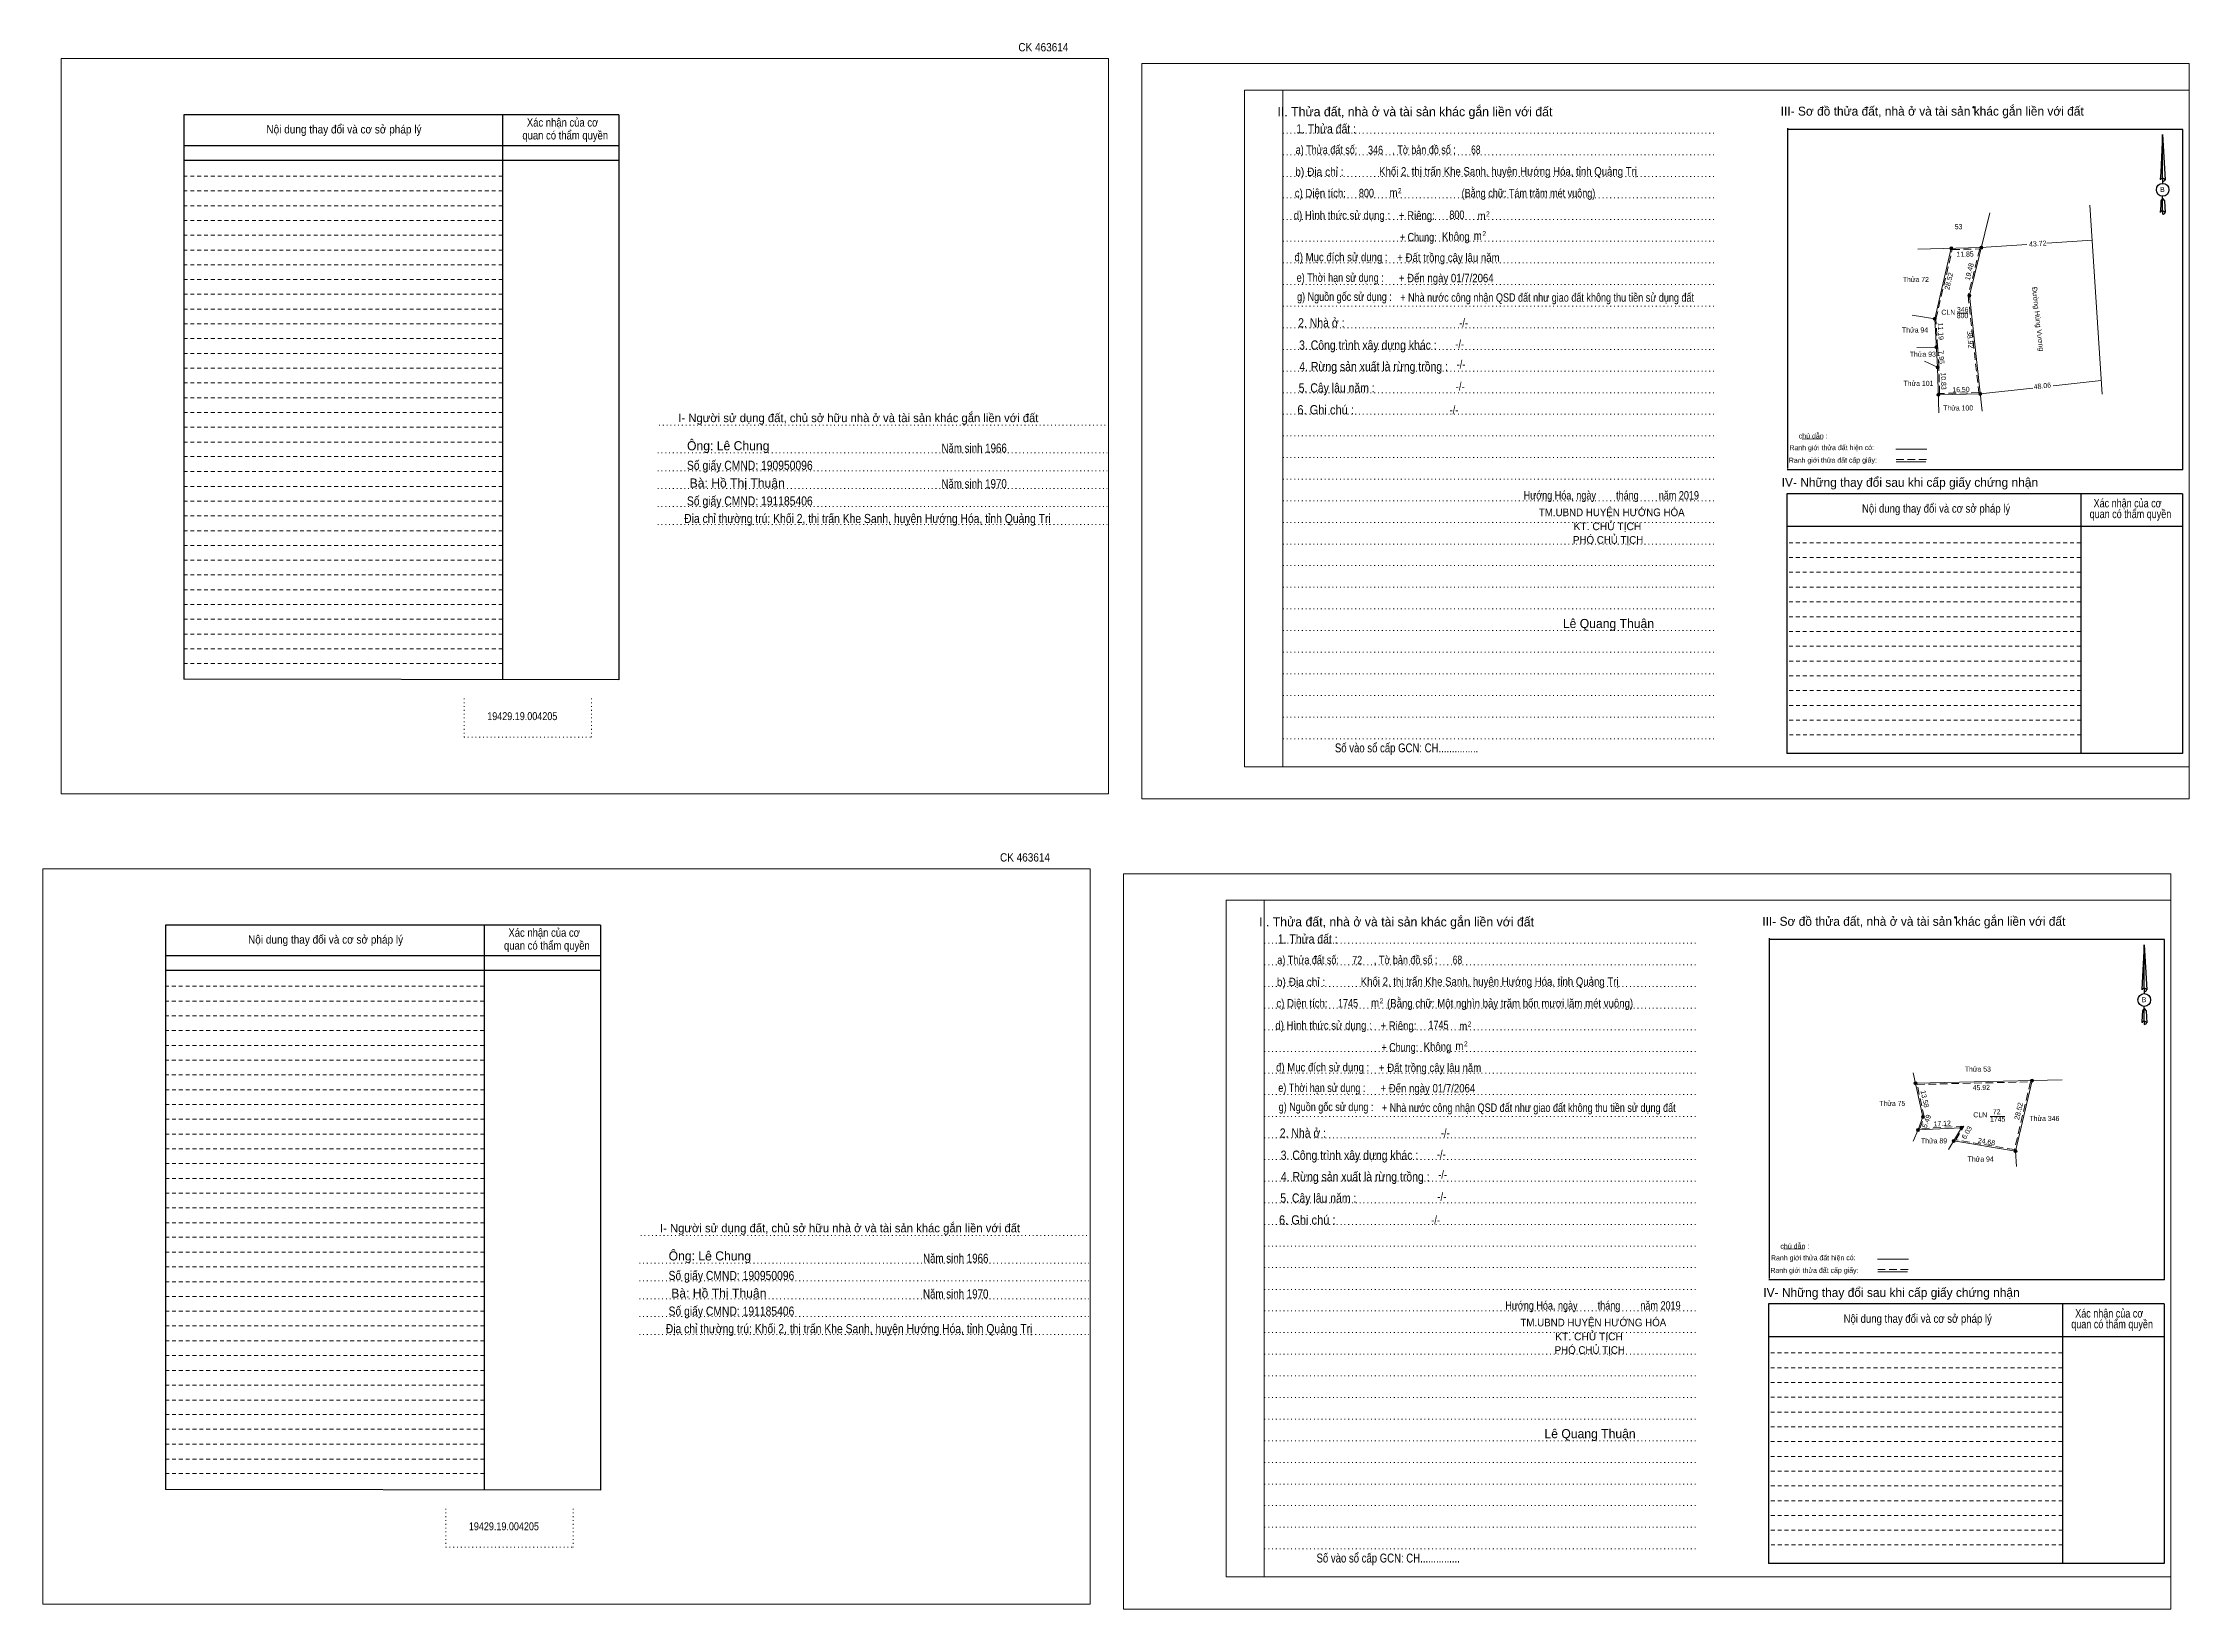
# Model space of a CAD drawing. Header units: metres. Extents: x 550018 to 551491, y 1839052 to 1839902.
# Drawn here: x 550018 to 550863, y 1839053 to 1839670 of the extents above; entities that cross this region are included whole.
import ezdxf
from ezdxf.enums import TextEntityAlignment as Align

# ---------------------------------------------------------------- set-up
doc = ezdxf.new("R2010")
doc.units = ezdxf.units.M
doc.header["$PDMODE"] = 32
doc.header["$PDSIZE"] = 0.5
for name, pattern in [('DOTTED', [1.5, 0.3, -1.2]), ('MEDIUM_DASHED', [4.5, 3, -1.5]), ('SHORT_DASHED', [2.7, 1.5, -1.2])]:
    doc.linetypes.add(name, pattern=pattern)
for name, color, linetype, lineweight in [('1', 7, 'DOTTED', 13), ('18', 7, 'Continuous', 25), ('2', 7, 'SHORT_DASHED', 13), ('28', 7, 'Continuous', 13), ('55', 7, 'Continuous', 13), ('63', 7, 'Continuous', 13)]:
    doc.layers.add(name, color=color, linetype=linetype, lineweight=lineweight)
for name, color, linetype in [('10', 7, 'Continuous'), ('40', 7, 'Continuous'), ('9', 7, 'Continuous')]:
    doc.layers.add(name, color=color, linetype=linetype)

msp = doc.modelspace()

# ---------------------------------------------------------------- texts
at = {"layer": '10', "width": 0.95}
for p in [(550634.54, 1839472.72), (550627.3, 1839153.64)]:
    msp.add_text('PHÓ CHỦ TỊCH', height=3.017, dxfattribs=at).set_placement(p, align=Align.CENTER)
at = {"layer": '10'}
for s, height, p in [('KT. CHỦ TỊCH', 3.017, (550634.28, 1839478.05)), ('Lê Quang Thuận', 3.58, (550634.665, 1839439.5)), ('KT. CHỦ TỊCH', 3.017, (550627.04, 1839158.97)), ('Lê Quang Thuận', 3.58, (550627.415, 1839120.42))]:
    msp.add_text(s, height=height, dxfattribs=at).set_placement(p, align=Align.CENTER)
at = {"layer": '18'}
for p in [(550558.405, 1839641.06), (550551.165, 1839321.98)]:
    msp.add_text('II. Thửa đất, nhà ở và tài sản khác gắn liền với đất', height=3.62, dxfattribs=at).set_placement(p, align=Align.CENTER)
for s, height, width, p in [('1. Thửa đất :', 3.62, 0.85, (550523.42, 1839634.29)), ('a) Thửa đất số:              , Tờ bản đồ số : ', 3.318, 0.8, (550543.475, 1839626.24)), ('346', 3.33, 0.8, (550542.895, 1839626.12)), ('68', 3.33, 0.75, (550582.41, 1839626.24)), ('b) Địa chỉ : ', 3.318, 0.9, (550521.35, 1839617.55)), ('Khối 2, thị trấn Khe Sanh, huyện Hướng Hóa, tỉnh Quảng Trị', 3.33, 0.85, (550595.095, 1839617.7)), ('c) Diện tích: ', 3.325, 0.85, (550521.675, 1839609.14)), ('800', 3.33, 0.8, (550539.295, 1839609.16)), (' m', 3.318, 0.85, (550549.445, 1839609.32)), ('2', 2.011, 0.75, (550552.445, 1839610.76)), ('(Bằng chữ: Tám trăm mét vuông)', 3.33, 0.8, (550603.145, 1839609.14)), ('B', 2.011, 0.9, (550852.915, 1839611.22)), ('d) Hình thức sử dụng :', 3.318, 0.85, (550529.64, 1839600.42)), ('+ Riêng: ', 3.318, 0.85, (550559.685, 1839600.34)), ('800', 3.33, 0.8, (550574.935, 1839600.6)), (' m', 3.318, 0.85, (550584.155, 1839600.16)), ('2', 2.011, 0.75, (550587.185, 1839601.6)), ('       + Chung:', 3.318, 0.8, (550556.255, 1839591.81)), ('Không', 3.318, 0.85, (550574.54, 1839592.04)), (' m', 3.318, 0.85, (550582.645, 1839592.35)), ('2', 2.011, 0.75, (550585.715, 1839593.84)), ('đ) Mục đích sử dụng :', 3.318, 0.85, (550529.3, 1839583.94)), ('+ Đất trồng cây lâu năm', 3.33, 0.85, (550571.625, 1839583.74)), ('e) Thời hạn sử dụng :', 3.318, 0.8, (550528.975, 1839575.86)), ('+ Đến ngày 01/7/2064', 3.33, 0.85, (550570.75, 1839575.68)), ('g) Nguồn gốc sử dụng :', 3.318, 0.8, (550530.64, 1839568.34)), ('+ Nhà nước công nhận QSD đất như giao đất không thu tiền sử dụng đất', 3.33, 0.8, (550610.505, 1839568.02)), ('2. Nhà ở :', 3.62, 0.85, (550521.525, 1839557.9)), ('3. Công trình xây dựng khác :', 3.62, 0.85, (550539.875, 1839549.15)), ('4. Rừng sản xuất là rừng trồng :', 3.62, 0.85, (550542.135, 1839540.69)), ('5. Cây lâu năm :', 3.62, 0.85, (550527.59, 1839532.28)), ('6. Ghi chú :', 3.62, 0.9, (550523.235, 1839523.66)), ('Hướng Hóa, ngày        tháng        năm 2019', 3.33, 0.8, (550635.795, 1839490.11)), ('TM.UBND HUYỆN HƯỚNG HÓA', 3.017, 0.95, (550635.955, 1839483.56)), ('19429.19.004205', 3.12, 0.85, (550206.68, 1839403.24)), ('Số vào sổ cấp GCN: CH...............', 3.519, 0.8, (550555.13, 1839390.54)), ('1. Thửa đất :', 3.62, 0.85, (550516.175, 1839315.21)), ('a) Thửa đất số:              , Tờ bản đồ số : ', 3.318, 0.8, (550536.225, 1839307.16)), ('72', 3.33, 0.8, (550535.655, 1839307.04)), ('68', 3.33, 0.75, (550575.16, 1839307.16)), ('b) Địa chỉ : ', 3.318, 0.9, (550514.105, 1839298.47)), ('Khối 2, thị trấn Khe Sanh, huyện Hướng Hóa, tỉnh Quảng Trị', 3.33, 0.85, (550587.85, 1839298.62)), ('c) Diện tích: ', 3.325, 0.85, (550514.425, 1839290.06)), ('1745', 3.33, 0.8, (550532.055, 1839290.08)), (' m', 3.318, 0.85, (550542.205, 1839290.24)), ('2', 2.011, 0.75, (550545.2, 1839291.68)), ('(Bằng chữ: Một nghìn bảy trăm bốn mươi lăm mét vuông)', 3.33, 0.85, (550595.905, 1839290.06)), ('B', 2.011, 0.9, (550845.67, 1839292.14)), ('d) Hình thức sử dụng :', 3.318, 0.85, (550522.4, 1839281.34)), ('+ Riêng: ', 3.318, 0.85, (550552.445, 1839281.26)), ('1745', 3.33, 0.8, (550567.695, 1839281.52)), (' m', 3.318, 0.85, (550576.915, 1839281.08)), ('2', 2.011, 0.75, (550579.94, 1839282.52)), ('       + Chung:', 3.318, 0.8, (550549.01, 1839272.73)), ('Không', 3.318, 0.85, (550567.3, 1839272.96)), (' m', 3.318, 0.85, (550575.405, 1839273.27)), ('2', 2.011, 0.75, (550578.47, 1839274.76)), ('đ) Mục đích sử dụng :', 3.318, 0.85, (550522.06, 1839264.86)), ('+ Đất trồng cây lâu năm', 3.33, 0.85, (550564.39, 1839264.66)), ('e) Thời hạn sử dụng :', 3.318, 0.8, (550521.73, 1839256.78)), ('+ Đến ngày 01/7/2064', 3.33, 0.85, (550563.505, 1839256.6)), ('g) Nguồn gốc sử dụng :', 3.318, 0.8, (550523.395, 1839249.26)), ('+ Nhà nước công nhận QSD đất như giao đất không thu tiền sử dụng đất', 3.33, 0.8, (550603.265, 1839248.94)), ('2. Nhà ở :', 3.62, 0.85, (550514.28, 1839238.82)), ('3. Công trình xây dựng khác :', 3.62, 0.85, (550532.63, 1839230.07)), ('4. Rừng sản xuất là rừng trồng :', 3.62, 0.85, (550534.895, 1839221.61)), ('5. Cây lâu năm :', 3.62, 0.85, (550520.35, 1839213.2)), ('6. Ghi chú :', 3.62, 0.9, (550515.99, 1839204.58)), ('Hướng Hóa, ngày        tháng        năm 2019', 3.33, 0.8, (550628.56, 1839171.03)), ('TM.UBND HUYỆN HƯỚNG HÓA', 3.017, 0.95, (550628.705, 1839164.48)), ('19429.19.004205', 3.12, 0.85, (550199.44, 1839084.16)), ('Số vào sổ cấp GCN: CH...............', 3.519, 0.8, (550547.89, 1839071.46))]:
    msp.add_text(s, height=height, dxfattribs=dict(at, width=width)).set_placement(p, align=Align.CENTER)
at = {"layer": '2'}
for s, width, p in [('Nội dung thay đổi và cơ sở pháp lý', 0.9, (550136.42, 1839634.29)), ('Nội dung thay đổi và cơ sở pháp lý', 0.9, (550136.42, 1839634.29)), (' quan có thẩm quyền', 0.85, (550223.095, 1839631.92)), (' quan có thẩm quyền', 0.85, (550223.095, 1839631.92)), ('Xác nhận của cơ', 0.85, (550222.555, 1839636.99)), ('Xác nhận của cơ', 0.85, (550222.555, 1839636.99)), ('Nội dung thay đổi và cơ sở pháp lý', 0.9, (550129.18, 1839315.21)), ('Nội dung thay đổi và cơ sở pháp lý', 0.9, (550129.18, 1839315.21)), (' quan có thẩm quyền', 0.85, (550215.855, 1839312.84)), (' quan có thẩm quyền', 0.85, (550215.855, 1839312.84)), ('Xác nhận của cơ', 0.85, (550215.305, 1839317.91)), ('Xác nhận của cơ', 0.85, (550215.305, 1839317.91))]:
    msp.add_text(s, height=3.279, dxfattribs=dict(at, width=width)).set_placement(p, align=Align.CENTER)
at = {"layer": '28'}
for s, height, p in [('III- Sơ đồ thửa đất, nhà ở và tài sản khác gắn liền với đất', 3.52, (550762.245, 1839641.31)), ('I- Người sử dụng đất, chủ sở hữu nhà ở và tài sản khác gắn liền với đất', 3.324, (550339.11, 1839520.6)), ('IV- Những thay đổi sau khi cấp giấy chứng nhận', 3.52, (550753.44, 1839495.12)), ('III- Sơ đồ thửa đất, nhà ở và tài sản khác gắn liền với đất', 3.52, (550755.005, 1839322.23)), ('I- Người sử dụng đất, chủ sở hữu nhà ở và tài sản khác gắn liền với đất', 3.324, (550331.875, 1839201.52)), ('IV- Những thay đổi sau khi cấp giấy chứng nhận', 3.52, (550746.205, 1839176.04))]:
    msp.add_text(s, height=height, dxfattribs=at).set_placement(p, align=Align.CENTER)
for s, height, width, p in [('-/-', 3.318, 0.85, (550577.615, 1839558.08)), ('-/-', 3.318, 0.85, (550576.065, 1839549.69)), ('-/-', 3.318, 0.85, (550576.565, 1839541.7)), ('-/-', 3.318, 0.85, (550576.245, 1839533.02)), ('-/-', 3.318, 0.85, (550573.805, 1839523.77)), ('Năm sinh 1966', 3.58, 0.8, (550384.72, 1839508.59)), ('Số giấy CMND: 190950096', 3.58, 0.85, (550296.34, 1839501.81)), ('Số giấy CMND: 191185406', 3.58, 0.85, (550296.34, 1839487.77)), ('Năm sinh 1970', 3.58, 0.8, (550384.71, 1839494.55)), ('Địa chỉ thường trú: Khối 2, thị trấn Khe Sanh, huyện Hướng Hóa, tỉnh Quảng Trị', 3.585, 0.85, (550342.69, 1839480.86)), ('Nội dung thay đổi và cơ sở pháp lý', 3.318, 0.85, (550763.765, 1839484.94)), (' quan có thẩm quyền', 3.318, 0.8, (550839.865, 1839482.78)), ('Xác nhận của cơ', 3.318, 0.8, (550839.23, 1839487.02)), ('-/-', 3.318, 0.85, (550570.37, 1839239)), ('-/-', 3.318, 0.85, (550568.82, 1839230.61)), ('-/-', 3.318, 0.85, (550569.32, 1839222.62)), ('-/-', 3.318, 0.85, (550569, 1839213.94)), ('-/-', 3.318, 0.85, (550566.56, 1839204.69)), ('Năm sinh 1966', 3.58, 0.8, (550377.48, 1839189.51)), ('Số giấy CMND: 190950096', 3.58, 0.85, (550289.1, 1839182.73)), ('Năm sinh 1970', 3.58, 0.8, (550377.47, 1839175.47)), ('Số giấy CMND: 191185406', 3.58, 0.85, (550289.1, 1839168.69)), ('Xác nhận của cơ', 3.318, 0.8, (550831.99, 1839167.94)), ('Địa chỉ thường trú: Khối 2, thị trấn Khe Sanh, huyện Hướng Hóa, tỉnh Quảng Trị', 3.585, 0.85, (550335.445, 1839161.78)), ('Nội dung thay đổi và cơ sở pháp lý', 3.318, 0.85, (550756.525, 1839165.86)), (' quan có thẩm quyền', 3.318, 0.8, (550832.62, 1839163.7))]:
    msp.add_text(s, height=height, dxfattribs=dict(at, width=width)).set_placement(p, align=Align.CENTER)
at = {"layer": '28', "width": 0.9}
for p in [(550722.628, 1839509.553), (550715.378, 1839190.473)]:
    msp.add_text('Ranh giới thửa đất hiện có:', height=2.004, rotation=0.135, dxfattribs=at).set_placement(p, align=Align.CENTER)
at = {"layer": '28'}
for p in [(550715.34, 1839514.157), (550708.09, 1839195.077)]:
    msp.add_text('chú dẫn :', height=2.004, rotation=359.974, dxfattribs=at).set_placement(p, align=Align.CENTER)
at = {"layer": '40', "width": 0.9}
for p in [(550412.01, 1839666.62), (550404.765, 1839347.54)]:
    msp.add_text('CK 463614', height=3.271, dxfattribs=at).set_placement(p, align=Align.CENTER)
at = {"layer": '55', "width": 0.9}
for p in [(550723.088, 1839504.615), (550715.843, 1839185.535)]:
    msp.add_text('Ranh giới thửa đất cấp giấy:', height=2.004, rotation=0.135, dxfattribs=at).set_placement(p, align=Align.CENTER)
at = {"layer": '63'}
for s, width, p in [('53', 0.8, (550772.655, 1839596.57)), ('Thửa 72', 0.85, (550755.8, 1839575.79)), ('CLN', 0.95, (550768.595, 1839562.87)), ('800', 0.85, (550774.165, 1839561.54)), ('346', 0.85, (550774.25, 1839563.89)), ('Thửa 94', 0.85, (550755.475, 1839555.89)), ('Thửa 93', 0.85, (550758.53, 1839546.35)), ('Thửa 101', 0.85, (550756.82, 1839534.87)), ('Thửa 100', 0.85, (550772.46, 1839525.18)), ('Thửa 53', 0.85, (550780.23, 1839264.79)), ('Thửa 75', 0.85, (550746.495, 1839251.28)), ('CLN', 0.95, (550781.175, 1839246.81)), ('1745', 0.85, (550788.05, 1839245.07)), ('72', 0.85, (550787.645, 1839248)), ('Thửa 346', 0.85, (550806.455, 1839245.35)), ('Thửa 89', 0.85, (550762.97, 1839236.53)), ('Thửa 94', 0.85, (550781.335, 1839229.37))]:
    msp.add_text(s, height=2, dxfattribs=dict(at, width=width)).set_placement(p, align=Align.CENTER)
for s, rotation, width, p in [('11.85', 1.289, 0.85, (550775.207, 1839585.765)), ('43.72', 3.817, 0.9, (550803.888, 1839589.907)), ('19.48', 76.099, 0.95, (550777.84, 1839579.63)), ('Đường Hùng Vương', 276.295, 0.95, (550802.95, 1839561.085)), ('11.19', 273.433, 0.85, (550764.626, 1839556.31)), ('38.92', 276.298, 0.9, (550776.22, 1839552.97)), ('7.95', 273.46, 0.85, (550764.887, 1839546.1)), ('10.83', 271.64, 0.85, (550765.712, 1839536.744)), ('16.50', 1.285, 0.85, (550773.598, 1839532.426)), ('48.06', 6.307, 0.9, (550805.74, 1839533.88)), ('13.58', 282.327, 0.9, (550758.35, 1839253.828)), ('45.92', 1.289, 0.85, (550781.622, 1839257.526)), ('17.12', 3.013, 0.9, (550766.217, 1839243.355)), ('24.68', 350.648, 0.9, (550783.468, 1839236.246))]:
    msp.add_text(s, height=2, rotation=rotation, dxfattribs=dict(at, width=width)).set_placement(p, align=Align.CENTER)
at = {"layer": '63', "width": 0.95}
for p in [(550768.97, 1839572.53), (550796.46, 1839245.64)]:
    msp.add_text('28.52', height=2, rotation=76.782, dxfattribs=at).set_placement(p)
at = {"layer": '63'}
for s, rotation, p in [('5.49', 69.652, (550760.926, 1839244.912)), ('6.03', 59.607, (550776.737, 1839240.289))]:
    msp.add_text(s, height=2, rotation=rotation, dxfattribs=at).set_placement(p, align=Align.CENTER)
at = {"layer": '9'}
for s, p in [('Ông: Lê Chung', (550287.83, 1839509.51)), ('Bà: Hồ Thị Thuận', (550291.37, 1839494.84)), ('Ông: Lê Chung', (550280.59, 1839190.43)), ('Bà: Hồ Thị Thuận', (550284.13, 1839175.76))]:
    msp.add_text(s, height=3.58, dxfattribs=at).set_placement(p, align=Align.CENTER)

# ---------------------------------------------------------------- hatches: boundary and pattern name
at = {"layer": '63'}
for points in [[(550770.33, 1839589.06, 1), (550769.13, 1839589.06, 1)], [(550782.18, 1839589.33, 1), (550780.98, 1839589.33, 1)], [(550777.5, 1839570.42, 1), (550776.3, 1839570.42, 1)], [(550763.81, 1839561.3, 1), (550762.61, 1839561.3, 1)], [(550764.48, 1839550.13, 1), (550763.28, 1839550.13, 1)], [(550764.96, 1839542.19, 1), (550763.76, 1839542.19, 1)], [(550765.27, 1839531.36, 1), (550764.07, 1839531.36, 1)], [(550781.77, 1839531.73, 1), (550780.57, 1839531.73, 1)], [(550756.26, 1839260.24, 1), (550755.06, 1839260.24, 1)], [(550802.17, 1839261.27, 1), (550800.97, 1839261.27, 1)], [(550759.16, 1839246.97, 1), (550757.96, 1839246.97, 1)], [(550757.25, 1839241.82, 1), (550756.05, 1839241.82, 1)], [(550771.3, 1839237.52, 1), (550770.1, 1839237.52, 1)], [(550774.35, 1839242.72, 1), (550773.15, 1839242.72, 1)], [(550795.65, 1839233.51, 1), (550794.45, 1839233.51, 1)]]:
    msp.add_hatch(color=256, dxfattribs=at).paths.add_polyline_path(points)

# ---------------------------------------------------------------- linework, layer by layer
at = {"layer": '1', "linetype": 'Continuous'}
for p, q in [((550491.21, 1839651.36), (550863.45, 1839651.36)), ((550491.21, 1839651.36), (550491.21, 1839384.86)), ((550863.45, 1839651.36), (550863.45, 1839382.58)), ((550491.21, 1839384.86), (550863.45, 1839384.86)), ((550483.97, 1839332.28), (550856.21, 1839332.28)), ((550483.97, 1839332.28), (550483.97, 1839065.78)), ((550856.21, 1839332.28), (550856.21, 1839063.5)), ((550483.97, 1839065.78), (550856.21, 1839065.78))]:
    msp.add_line(p, q, dxfattribs=at)
at = {"layer": '1'}
for p, q in [((550506.3, 1839651.36), (550506.3, 1839384.86)), ((550506.3, 1839651.36), (550506.3, 1839384.86)), ((550506.4, 1839634.44), (550676.46, 1839634.44)), ((550506.4, 1839625.9), (550676.46, 1839625.9)), ((550506.4, 1839617.37), (550676.46, 1839617.37)), ((550506.4, 1839608.88), (550676.46, 1839608.88)), ((550506.4, 1839600.34), (550676.46, 1839600.34)), ((550506.4, 1839591.81), (550676.46, 1839591.81)), ((550506.4, 1839583.28), (550676.46, 1839583.28)), ((550506.4, 1839574.82), (550676.46, 1839574.82)), ((550506.4, 1839566.22), (550676.46, 1839566.22)), ((550506.4, 1839557.76), (550676.46, 1839557.76)), ((550506.4, 1839549.22), (550676.46, 1839549.22)), ((550506.4, 1839540.69), (550676.46, 1839540.69)), ((550506.4, 1839532.2), (550676.46, 1839532.2)), ((550260.6, 1839519.34), (550437.72, 1839519.34)), ((550506.4, 1839523.7), (550676.46, 1839523.7)), ((550506.4, 1839515.18), (550676.46, 1839515.18)), ((550260.06, 1839508.47), (550437.1, 1839508.47)), ((550260.06, 1839501.45), (550437.1, 1839501.45)), ((550506.4, 1839506.67), (550676.46, 1839506.67)), ((550260.06, 1839494.43), (550437.1, 1839494.43)), ((550506.4, 1839498.1), (550676.46, 1839498.1)), ((550260.06, 1839487.41), (550437.1, 1839487.41)), ((550506.4, 1839489.62), (550676.46, 1839489.62)), ((550260.06, 1839480.32), (550437.1, 1839480.32)), ((550506.4, 1839481.11), (550676.46, 1839481.11)), ((550506.4, 1839472.58), (550676.46, 1839472.58)), ((550506.4, 1839464.08), (550676.46, 1839464.08)), ((550506.4, 1839455.55), (550676.46, 1839455.55)), ((550506.4, 1839447.02), (550676.46, 1839447.02)), ((550506.4, 1839438.5), (550676.46, 1839438.5)), ((550506.4, 1839429.96), (550676.46, 1839429.96)), ((550506.4, 1839421.42), (550676.46, 1839421.42)), ((550183.74, 1839411.74), (550183.74, 1839396.58)), ((550233.99, 1839411.74), (550233.99, 1839396.58)), ((550506.4, 1839412.96), (550676.46, 1839412.96)), ((550506.4, 1839404.43), (550676.46, 1839404.43)), ((550183.74, 1839396.58), (550233.99, 1839396.58)), ((550506.4, 1839395.9), (550676.46, 1839395.9)), ((550499.06, 1839332.28), (550499.06, 1839065.78)), ((550499.06, 1839332.28), (550499.06, 1839065.78)), ((550499.16, 1839315.36), (550669.22, 1839315.36)), ((550499.16, 1839306.82), (550669.22, 1839306.82)), ((550499.16, 1839298.29), (550669.22, 1839298.29)), ((550499.16, 1839289.8), (550669.22, 1839289.8)), ((550499.16, 1839281.26), (550669.22, 1839281.26)), ((550499.16, 1839272.73), (550669.22, 1839272.73)), ((550499.16, 1839264.2), (550669.22, 1839264.2)), ((550499.16, 1839255.74), (550669.22, 1839255.74)), ((550499.16, 1839247.14), (550669.22, 1839247.14)), ((550499.16, 1839238.68), (550669.22, 1839238.68)), ((550499.16, 1839230.14), (550669.22, 1839230.14)), ((550499.16, 1839221.61), (550669.22, 1839221.61)), ((550499.16, 1839213.12), (550669.22, 1839213.12)), ((550499.16, 1839204.62), (550669.22, 1839204.62)), ((550253.36, 1839200.26), (550430.48, 1839200.26)), ((550499.16, 1839196.1), (550669.22, 1839196.1)), ((550252.82, 1839189.39), (550429.86, 1839189.39)), ((550499.16, 1839187.59), (550669.22, 1839187.59)), ((550252.82, 1839182.37), (550429.86, 1839182.37)), ((550499.16, 1839179.02), (550669.22, 1839179.02)), ((550252.82, 1839175.35), (550429.86, 1839175.35)), ((550499.16, 1839170.54), (550669.22, 1839170.54)), ((550252.82, 1839168.33), (550429.86, 1839168.33)), ((550499.16, 1839162.03), (550669.22, 1839162.03)), ((550252.82, 1839161.24), (550429.86, 1839161.24)), ((550499.16, 1839153.5), (550669.22, 1839153.5)), ((550499.16, 1839145), (550669.22, 1839145)), ((550499.16, 1839136.47), (550669.22, 1839136.47)), ((550499.16, 1839127.94), (550669.22, 1839127.94)), ((550499.16, 1839119.42), (550669.22, 1839119.42)), ((550499.16, 1839110.88), (550669.22, 1839110.88)), ((550499.16, 1839102.34), (550669.22, 1839102.34)), ((550176.5, 1839092.66), (550176.5, 1839077.5)), ((550226.75, 1839092.66), (550226.75, 1839077.5)), ((550499.16, 1839093.88), (550669.22, 1839093.88)), ((550176.5, 1839077.5), (550226.75, 1839077.5)), ((550499.16, 1839085.35), (550669.22, 1839085.35)), ((550499.16, 1839076.82), (550669.22, 1839076.82))]:
    msp.add_line(p, q, dxfattribs=at)
at = {"layer": '1', "linetype": 'Continuous'}
for points in [[(550025.04, 1839374.19), (550437.72, 1839374.19), (550437.72, 1839663.81), (550025.04, 1839663.81)], [(550025.04, 1839663.81), (550437.72, 1839663.81), (550437.72, 1839374.19), (550025.04, 1839374.19)], [(550025.04, 1839374.19), (550437.72, 1839374.19), (550437.72, 1839663.81), (550025.04, 1839663.81)], [(550450.78, 1839372.21), (550863.45, 1839372.21), (550863.45, 1839661.8), (550450.78, 1839661.8)], [(550506.3, 1839651.36), (550863.45, 1839651.36), (550863.45, 1839384.86), (550506.3, 1839384.86)], [(550017.8, 1839055.11), (550430.48, 1839055.11), (550430.48, 1839344.73), (550017.8, 1839344.73)], [(550017.8, 1839344.73), (550430.48, 1839344.73), (550430.48, 1839055.11), (550017.8, 1839055.11)], [(550017.8, 1839055.11), (550430.48, 1839055.11), (550430.48, 1839344.73), (550017.8, 1839344.73)], [(550443.54, 1839053.13), (550856.21, 1839053.13), (550856.21, 1839342.72), (550443.54, 1839342.72)], [(550499.06, 1839332.28), (550856.21, 1839332.28), (550856.21, 1839065.78), (550499.06, 1839065.78)]]:
    msp.add_lwpolyline(points, close=True, dxfattribs=at)
at = {"layer": '18'}
for p, q in [((550853.01, 1839633.82), (550853.98, 1839616.04)), ((550853.01, 1839633.82), (550853.98, 1839616.04)), ((550853.01, 1839633.82), (550853.98, 1839616.04)), ((550852.26, 1839618.86), (550852.11, 1839616.11)), ((550853.01, 1839616.65), (550853.01, 1839615.93)), ((550853.01, 1839615.93), (550853.01, 1839615.46)), ((550853.01, 1839615.46), (550853.01, 1839614.74)), ((550853.01, 1839615.46), (550853.01, 1839614.74)), ((550853.01, 1839615.46), (550853.01, 1839614.74)), ((550853.98, 1839616.04), (550853.98, 1839616.11)), ((550853.01, 1839608.73), (550853.01, 1839609.56)), ((550853.01, 1839608.73), (550853.01, 1839609.56)), ((550853.01, 1839608.73), (550853.01, 1839609.56)), ((550853.01, 1839608.73), (550853.76, 1839607.8)), ((550853.01, 1839608.73), (550853.76, 1839607.8)), ((550853.01, 1839608.73), (550853.76, 1839607.8)), ((550853.01, 1839603.74), (550853.01, 1839603.08)), ((550853.01, 1839603.08), (550853.01, 1839602.54)), ((550853.76, 1839607.8), (550853.98, 1839603.12)), ((550853.76, 1839607.8), (550853.98, 1839603.12)), ((550853.76, 1839607.8), (550853.98, 1839603.12)), ((550853.98, 1839603.12), (550853.98, 1839603.2)), ((550845.77, 1839314.74), (550846.74, 1839296.96)), ((550845.77, 1839314.74), (550846.74, 1839296.96)), ((550845.77, 1839314.74), (550846.74, 1839296.96)), ((550845.02, 1839299.78), (550844.87, 1839297.03)), ((550845.77, 1839297.57), (550845.77, 1839296.85)), ((550845.77, 1839296.85), (550845.77, 1839296.38)), ((550845.77, 1839296.38), (550845.77, 1839295.66)), ((550845.77, 1839296.38), (550845.77, 1839295.66)), ((550845.77, 1839296.38), (550845.77, 1839295.66)), ((550845.77, 1839289.65), (550845.77, 1839290.48)), ((550845.77, 1839289.65), (550845.77, 1839290.48)), ((550845.77, 1839289.65), (550845.77, 1839290.48)), ((550845.77, 1839289.65), (550846.52, 1839288.72)), ((550845.77, 1839289.65), (550846.52, 1839288.72)), ((550845.77, 1839289.65), (550846.52, 1839288.72)), ((550846.74, 1839296.96), (550846.74, 1839297.03)), ((550845.77, 1839284.66), (550845.77, 1839284)), ((550845.77, 1839284), (550845.77, 1839283.46)), ((550846.52, 1839288.72), (550846.74, 1839284.04)), ((550846.52, 1839288.72), (550846.74, 1839284.04)), ((550846.52, 1839288.72), (550846.74, 1839284.04)), ((550846.74, 1839284.04), (550846.74, 1839284.12))]:
    msp.add_line(p, q, dxfattribs=at)
for points in [[(550853.01, 1839616.65), (550853.01, 1839633.82), (550852.26, 1839618.86)], [(550853.01, 1839603.74), (550853.01, 1839608.73), (550852.36, 1839607.8), (550852.26, 1839605.92), (550852.11, 1839603.2)], [(550845.77, 1839297.57), (550845.77, 1839314.74), (550845.02, 1839299.78)], [(550845.77, 1839284.66), (550845.77, 1839289.65), (550845.12, 1839288.72), (550845.02, 1839286.84), (550844.87, 1839284.12)]]:
    msp.add_lwpolyline(points, dxfattribs=at)
for centre in [(550853.05, 1839612.104), (550845.81, 1839293.024)]:
    msp.add_ellipse(centre, major_axis=(0, 2.53), ratio=0.983453, dxfattribs=at)
for centre, start_param, end_param in [((550853.051, 1839616.002), 1.5707963, 3.074452), ((550853.051, 1839616.002), 0.0671406, 1.5707963), ((550853.051, 1839616.002), 4.712389, 6.2831853), ((550853.051, 1839603.089), 2.4910694, 3.0742784), ((550853.051, 1839603.089), 1.5707963, 2.4910694), ((550853.051, 1839603.089), 0.0671406, 1.5707963), ((550853.051, 1839603.089), 4.712389, 6.2831853), ((550845.811, 1839296.922), 1.5707963, 3.074452), ((550845.811, 1839296.922), 0.0671406, 1.5707963), ((550845.811, 1839296.922), 4.712389, 6.2831853), ((550845.811, 1839284.009), 2.4910694, 3.0742784), ((550845.811, 1839284.009), 1.5707963, 2.4910694), ((550845.811, 1839284.009), 0.0671406, 1.5707963), ((550845.811, 1839284.009), 4.712389, 6.2831853)]:
    msp.add_ellipse(centre, major_axis=(0.912, 0), ratio=0.655448, start_param=start_param, end_param=end_param, dxfattribs=at)
at = {"layer": '2', "linetype": 'Continuous', "lineweight": 25}
for p, q in [((550244.79, 1839641.6), (550073.32, 1839641.6)), ((550073.32, 1839641.6), (550073.32, 1839419.34)), ((550198.89, 1839641.6), (550198.92, 1839419.19)), ((550244.79, 1839629.48), (550073.54, 1839629.48)), ((550244.79, 1839623.67), (550073.54, 1839623.67)), ((550237.55, 1839322.52), (550066.08, 1839322.52)), ((550066.08, 1839322.52), (550066.08, 1839100.26)), ((550191.65, 1839322.52), (550191.68, 1839100.11)), ((550237.55, 1839310.4), (550066.3, 1839310.4)), ((550237.55, 1839304.59), (550066.3, 1839304.59))]:
    msp.add_line(p, q, dxfattribs=at)
at = {"layer": '2'}
for p, q in [((550198.89, 1839617.48), (550073.25, 1839617.48)), ((550198.89, 1839611.66), (550073.25, 1839611.66)), ((550198.89, 1839611.66), (550073.32, 1839611.66)), ((550198.89, 1839605.82), (550073.32, 1839605.82)), ((550198.89, 1839600.02), (550073.32, 1839600.02)), ((550198.89, 1839594.22), (550073.32, 1839594.22)), ((550198.89, 1839588.36), (550073.32, 1839588.36)), ((550198.89, 1839582.6), (550073.32, 1839582.6)), ((550198.92, 1839576.76), (550073.32, 1839576.76)), ((550198.92, 1839570.98), (550073.32, 1839570.98)), ((550198.92, 1839565.1), (550073.32, 1839565.1)), ((550198.92, 1839559.3), (550073.32, 1839559.3)), ((550198.92, 1839553.52), (550073.32, 1839553.52)), ((550198.92, 1839547.68), (550073.32, 1839547.68)), ((550198.92, 1839541.82), (550073.32, 1839541.82)), ((550198.92, 1839536.01), (550073.32, 1839536.01)), ((550198.92, 1839530.18), (550073.32, 1839530.18)), ((550198.92, 1839524.38), (550073.32, 1839524.38)), ((550198.92, 1839518.62), (550073.32, 1839518.62)), ((550198.92, 1839512.76), (550073.32, 1839512.76)), ((550198.92, 1839507), (550073.32, 1839507)), ((550198.92, 1839501.14), (550073.32, 1839501.14)), ((550198.92, 1839495.26), (550073.32, 1839495.26)), ((550198.92, 1839489.5), (550073.32, 1839489.5)), ((550198.92, 1839483.7), (550073.32, 1839483.7)), ((550198.92, 1839477.84), (550073.32, 1839477.84)), ((550198.92, 1839472.04), (550073.32, 1839472.04)), ((550820.76, 1839467.22), (550704.98, 1839467.22)), ((550198.92, 1839466.22), (550073.32, 1839466.22)), ((550198.92, 1839460.41), (550073.32, 1839460.41)), ((550820.76, 1839461.46), (550704.98, 1839461.46)), ((550198.92, 1839454.54), (550073.32, 1839454.54)), ((550820.76, 1839455.6), (550704.98, 1839455.6)), ((550820.76, 1839449.76), (550704.98, 1839449.76)), ((550198.92, 1839448.78), (550073.32, 1839448.78)), ((550198.92, 1839443), (550073.32, 1839443)), ((550820.76, 1839443.96), (550704.98, 1839443.96)), ((550198.92, 1839437.12), (550073.32, 1839437.12)), ((550820.76, 1839438.16), (550704.98, 1839438.16)), ((550198.92, 1839431.3), (550073.32, 1839431.3)), ((550198.92, 1839425.54), (550073.32, 1839425.54)), ((550820.76, 1839432.33), (550704.98, 1839432.33)), ((550820.82, 1839426.5), (550704.98, 1839426.5)), ((550820.82, 1839420.68), (550704.98, 1839420.68)), ((550820.82, 1839414.87), (550704.98, 1839414.87)), ((550820.82, 1839409.04), (550704.98, 1839409.04)), ((550820.82, 1839403.24), (550704.98, 1839403.24)), ((550820.86, 1839397.48), (550704.98, 1839397.48)), ((550191.65, 1839298.4), (550066.01, 1839298.4)), ((550191.65, 1839292.58), (550066.01, 1839292.58)), ((550191.65, 1839292.58), (550066.08, 1839292.58)), ((550191.65, 1839286.74), (550066.08, 1839286.74)), ((550191.65, 1839280.94), (550066.08, 1839280.94)), ((550191.65, 1839275.14), (550066.08, 1839275.14)), ((550191.65, 1839269.28), (550066.08, 1839269.28)), ((550191.65, 1839263.52), (550066.08, 1839263.52)), ((550191.68, 1839257.68), (550066.08, 1839257.68)), ((550191.68, 1839251.9), (550066.08, 1839251.9)), ((550191.68, 1839246.02), (550066.08, 1839246.02)), ((550191.68, 1839240.22), (550066.08, 1839240.22)), ((550191.68, 1839234.44), (550066.08, 1839234.44)), ((550191.68, 1839228.6), (550066.08, 1839228.6)), ((550191.68, 1839222.74), (550066.08, 1839222.74)), ((550191.68, 1839216.93), (550066.08, 1839216.93)), ((550191.68, 1839211.1), (550066.08, 1839211.1)), ((550191.68, 1839205.3), (550066.08, 1839205.3)), ((550191.68, 1839199.54), (550066.08, 1839199.54)), ((550191.68, 1839193.68), (550066.08, 1839193.68)), ((550191.68, 1839187.92), (550066.08, 1839187.92)), ((550191.68, 1839182.06), (550066.08, 1839182.06)), ((550191.68, 1839176.18), (550066.08, 1839176.18)), ((550191.68, 1839170.42), (550066.08, 1839170.42)), ((550191.68, 1839164.62), (550066.08, 1839164.62)), ((550191.68, 1839158.76), (550066.08, 1839158.76)), ((550191.68, 1839152.96), (550066.08, 1839152.96)), ((550191.68, 1839147.14), (550066.08, 1839147.14)), ((550813.52, 1839148.14), (550697.74, 1839148.14)), ((550191.68, 1839141.33), (550066.08, 1839141.33)), ((550813.52, 1839142.38), (550697.74, 1839142.38)), ((550191.68, 1839135.46), (550066.08, 1839135.46)), ((550191.68, 1839129.7), (550066.08, 1839129.7)), ((550813.52, 1839136.52), (550697.74, 1839136.52)), ((550813.52, 1839130.68), (550697.74, 1839130.68)), ((550191.68, 1839123.92), (550066.08, 1839123.92)), ((550813.52, 1839124.88), (550697.74, 1839124.88)), ((550191.68, 1839118.04), (550066.08, 1839118.04)), ((550191.68, 1839112.22), (550066.08, 1839112.22)), ((550813.52, 1839119.08), (550697.74, 1839119.08)), ((550813.52, 1839113.25), (550697.74, 1839113.25)), ((550191.68, 1839106.46), (550066.08, 1839106.46)), ((550813.58, 1839107.42), (550697.74, 1839107.42)), ((550813.58, 1839101.6), (550697.74, 1839101.6)), ((550813.58, 1839095.79), (550697.74, 1839095.79)), ((550813.58, 1839089.96), (550697.74, 1839089.96)), ((550813.58, 1839084.16), (550697.74, 1839084.16)), ((550813.62, 1839078.4), (550697.74, 1839078.4))]:
    msp.add_line(p, q, dxfattribs=at)
at = {"layer": '2', "linetype": 'Continuous', "lineweight": 25}
for points in [[(550244.79, 1839641.6), (550244.72, 1839419.06), (550073.32, 1839419.34)], [(550237.55, 1839322.52), (550237.48, 1839099.98), (550066.08, 1839100.26)]]:
    msp.add_lwpolyline(points, dxfattribs=at)
at = {"layer": '28', "lineweight": 25}
for p, q in [((550705.26, 1839636.38), (550705.26, 1839502.35)), ((550861, 1839501.86), (550705.08, 1839501.86)), ((550820.76, 1839492.42), (550820.86, 1839390.1)), ((550860.9, 1839492.42), (550860.86, 1839390.1)), ((550860.86, 1839479.46), (550704.98, 1839479.46)), ((550860.86, 1839390.1), (550704.98, 1839390.1)), ((550698.02, 1839317.3), (550698.02, 1839183.27)), ((550853.76, 1839182.78), (550697.84, 1839182.78)), ((550813.52, 1839173.34), (550813.62, 1839071.02)), ((550853.66, 1839173.34), (550853.62, 1839071.02)), ((550853.62, 1839160.38), (550697.74, 1839160.38)), ((550853.62, 1839071.02), (550697.74, 1839071.02))]:
    msp.add_line(p, q, dxfattribs=at)
at = {"layer": '28'}
for p, q in [((550710.99, 1839513.94), (550719.16, 1839514.05)), ((550747.89, 1839509.98), (550760.16, 1839509.98)), ((550703.75, 1839194.86), (550711.92, 1839194.97)), ((550740.65, 1839190.9), (550752.92, 1839190.9))]:
    msp.add_line(p, q, dxfattribs=at)
at = {"layer": '28', "linetype": 'SHORT_DASHED'}
for p, q in [((550820.76, 1839473.06), (550704.98, 1839473.06)), ((550813.52, 1839153.98), (550697.74, 1839153.98))]:
    msp.add_line(p, q, dxfattribs=at)
at = {"layer": '28', "lineweight": 25}
for points in [[(550861, 1839501.86), (550861, 1839635.91), (550705.08, 1839635.91)], [(550860.9, 1839492.42), (550704.98, 1839492.42), (550704.98, 1839390.1)], [(550853.76, 1839182.78), (550853.76, 1839316.83), (550697.84, 1839316.83)], [(550853.66, 1839173.34), (550697.74, 1839173.34), (550697.74, 1839071.02)]]:
    msp.add_lwpolyline(points, dxfattribs=at)
at = {"layer": '28'}
for p in [(550778.46, 1839644.6), (550771.22, 1839325.52)]:
    msp.add_point(p, dxfattribs=at)
at = {"layer": '55', "linetype": 'MEDIUM_DASHED'}
for p, q in [((550748, 1839505.88), (550760.06, 1839505.88)), ((550740.76, 1839186.8), (550752.82, 1839186.8))]:
    msp.add_line(p, q, dxfattribs=at)
at = {"layer": '55'}
for p, q in [((550748, 1839504.98), (550759.77, 1839504.98)), ((550748, 1839504.98), (550759.77, 1839504.98)), ((550740.76, 1839185.9), (550752.53, 1839185.9)), ((550740.76, 1839185.9), (550752.53, 1839185.9))]:
    msp.add_line(p, q, dxfattribs=at)
at = {"layer": '63'}
for p, q in [((550776.9, 1839570.42), (550784.97, 1839603.04)), ((550824.28, 1839606.07), (550829.23, 1839531.59)), ((550781.58, 1839589.33), (550756.61, 1839588.77)), ((550763.21, 1839561.3), (550769.73, 1839589.06)), ((550781.58, 1839589.33), (550799.53, 1839590.53)), ((550807.42, 1839591.05), (550825.2, 1839592.24)), ((550776.9, 1839570.42), (550781.92, 1839524.95)), ((550763.21, 1839561.3), (550754.34, 1839562.76)), ((550772.05, 1839563.57), (550776.22, 1839563.57)), ((550756.21, 1839549.96), (550763.88, 1839550.13)), ((550764.36, 1839542.19), (550759.14, 1839544.62)), ((550801.91, 1839534.02), (550781.17, 1839531.73)), ((550828.87, 1839537), (550809.96, 1839534.91)), ((550781.17, 1839531.73), (550764.67, 1839531.36)), ((550758.56, 1839246.97), (550754.76, 1839264.35)), ((550813.42, 1839261.54), (550755.66, 1839260.24)), ((550795.05, 1839233.51), (550801.57, 1839261.27)), ((550758.56, 1839246.97), (550756.65, 1839241.82)), ((550785.07, 1839247.14), (550790.82, 1839247.14)), ((550756.65, 1839241.82), (550754.7, 1839237.45)), ((550795.05, 1839233.51), (550770.7, 1839237.52)), ((550795.42, 1839227.38), (550795.05, 1839233.51))]:
    msp.add_line(p, q, dxfattribs=at)
at = {"layer": '63', "linetype": 'MEDIUM_DASHED'}
for points in [[(550780.94, 1839588.82), (550776.39, 1839570.45), (550780.61, 1839532.22), (550765.16, 1839531.87), (550764.86, 1839542.21), (550764.38, 1839550.16), (550763.71, 1839561.26), (550770.13, 1839588.57)], [(550800.94, 1839260.76), (550794.67, 1839234.08), (550771.5, 1839237.9), (550774.65, 1839243.27), (550757.38, 1839242.36), (550759.08, 1839246.93), (550756.28, 1839259.75)]]:
    msp.add_lwpolyline(points, close=True, dxfattribs=at)
at = {"layer": '63'}
for points in [[(550764.88, 1839524.26), (550764.36, 1839542.19), (550763.21, 1839561.3)], [(550768.69, 1839234.11), (550773.75, 1839242.72), (550756.65, 1839241.82)]]:
    msp.add_lwpolyline(points, dxfattribs=at)
for centre in [(550769.73, 1839589.06), (550781.58, 1839589.33), (550776.9, 1839570.42), (550763.21, 1839561.3), (550763.88, 1839550.13), (550764.36, 1839542.19), (550764.67, 1839531.36), (550781.17, 1839531.73), (550755.66, 1839260.24), (550801.57, 1839261.27), (550758.56, 1839246.97), (550756.65, 1839241.82), (550770.7, 1839237.52), (550773.75, 1839242.72), (550795.05, 1839233.51)]:
    msp.add_circle(centre, 0.6, dxfattribs=at)

msp.set_redraw_order([(e.dxf.handle, doc.entitydb.next_handle()) for e in msp.query("TEXT MTEXT ATTDEF DIMENSION ARC_DIMENSION")])  # texts and dimensions are drawn at this point

doc.saveas('drawing.dxf')
